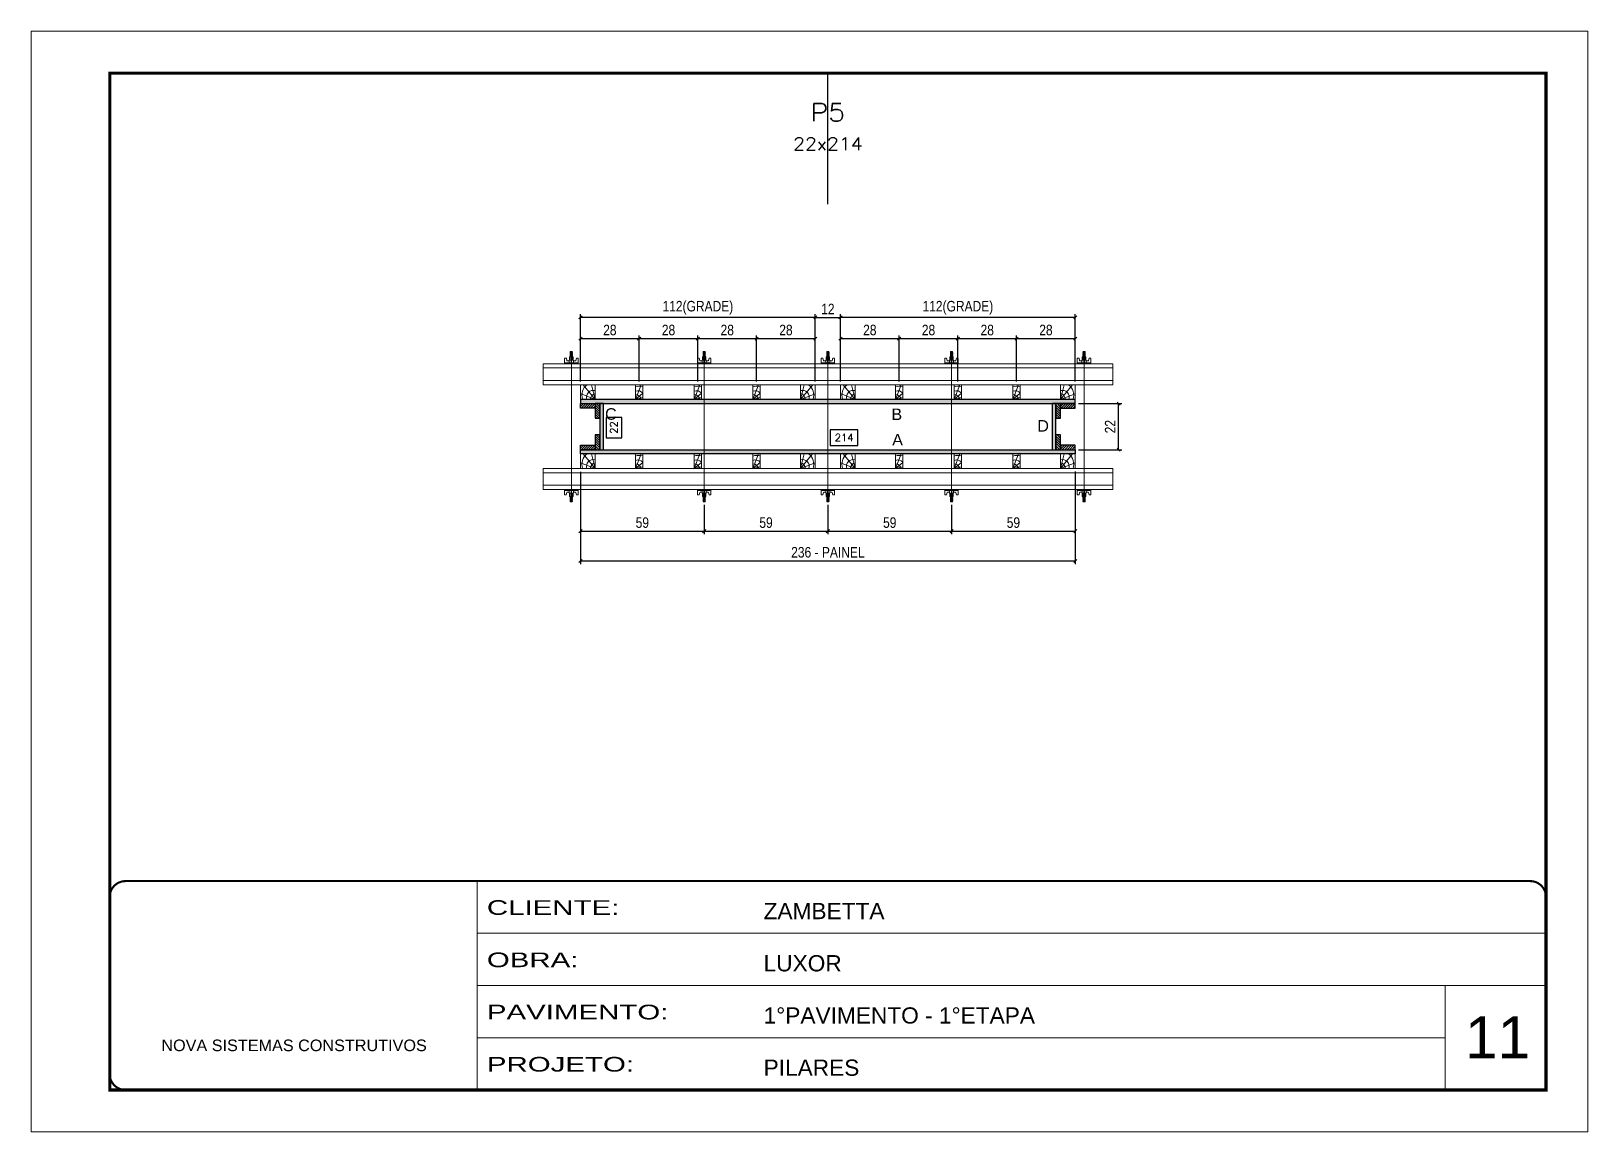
# Model space of a CAD drawing. Extents: x 14400 to 24104, y -21631 to 6985.
# Drawn here: x 17597 to 19082, y 3638 to 4688 of the extents above; entities that cross this region are included whole.
import ezdxf
from ezdxf.enums import TextEntityAlignment as Align

# ---------------------------------------------------------------- set-up
doc = ezdxf.new("R2010")
doc.units = 0
for name, pattern in [('CONTINUO', [0]), ('DASHED', [0.75, 0.5, -0.25]), ('HIDDEN', [0.375, 0.25, -0.125])]:
    doc.linetypes.add(name, pattern=pattern)
for name, color, linetype, lineweight in [('CARIMBO', 255, 'Continuous', 9), ('Folhas', 255, 'Continuous', 9), ('Hachura', 251, 'Continuous', 9), ('Madeira', 126, 'Continuous', 18), ('Perfil Metálico', 224, 'Continuous', 18), ('SARRAFO DE PRESSAO', 251, 'DASHED', 9), ('Texto Seção', 7, 'Continuous', 15)]:
    doc.layers.add(name, color=color, linetype=linetype, lineweight=lineweight)
for name, color, linetype in [('CHAPA', 1, 'Continuous'), ('COTA', 241, 'Continuous'), ('SARRAFO', 251, 'Continuous'), ('Texto de Titulo', 7, 'Continuous'), ('Texto Qtd Sarr', 242, 'Continuous'), ('TEXTO_GERAL', 7, 'Continuous')]:
    doc.layers.add(name, color=color, linetype=linetype)
doc.styles.add('ARIAL', font='arial.ttf')
doc.styles.add('COTA TECNICA 2X', font='techl___.ttf', dxfattribs={"height": 10})
doc.styles.add('ROMANS', font='romans.shx')
doc.styles.add('Tecnologia', font='')
doc.styles.get('Tecnologia').set_extended_font_data('Forgotten Futurist')
doc.dimstyles.new('SECAO PILAR', dxfattribs={"dimtxt": 10, "dimasz": 3, "dimexe": 3, "dimexo": 3, "dimgap": 3, "dimtad": 1, "dimdec": 1, "dimlfac": 0.5, "dimzin": 12, "dimdsep": 46, "dimtxsty": 'COTA TECNICA 2X', "dimblk1": 'OBLIQUE', "dimblk2": 'OBLIQUE', "dimsah": 1, "dimcen": 0.9, "dimclrd": 256, "dimclre": 256, "dimclrt": 256, "dimadec": 1, "dimazin": 3, "dimtfac": 1, "dimtdec": 1, "dimtmove": 0, "dimatfit": 3, "dimfxl": 1, "dimtolj": 1, "dimtzin": 12, "dimarcsym": 0})
doc.dimstyles.new('SECÇÃO 2', dxfattribs={"dimtxt": 7, "dimasz": 6, "dimexe": 0.18, "dimexo": 2, "dimgap": -4, "dimtad": 3, "dimdec": 1, "dimlfac": 0.5, "dimzin": 12, "dimdsep": 46, "dimtxsty": 'ROMANS', "dimblk": 'ARCHTICK', "dimcen": 0.09, "dimse1": 1, "dimse2": 1, "dimsd1": 1, "dimsd2": 1, "dimclrd": 180, "dimclre": 5, "dimclrt": 1, "dimadec": 0, "dimazin": 3, "dimtfac": 1, "dimtdec": 1, "dimtofl": 0, "dimtmove": 0, "dimatfit": 3, "dimldrblk": 'ARCHTICK', "dimfxl": 1, "dimtolj": 1, "dimtzin": 0, "dimarcsym": 0})

msp = doc.modelspace()

# ---------------------------------------------------------------- texts
at = {"layer": 'CARIMBO', "style": 'ARIAL'}
msp.add_text('11', height=40, dxfattribs=at).set_placement((18964.83, 3707.72))
at = {"layer": 'TEXTO_GERAL', "style": 'ARIAL'}
for s, p in [('C', (18149.98, 4322.38)), ('B', (18422.73, 4322.07)), ('D', (18562.33, 4311.05)), ('A', (18423.48, 4297.84))]:
    msp.add_text(s, height=11, dxfattribs=at).set_placement(p, align=Align.MIDDLE_CENTER)

# ---------------------------------------------------------------- blocks, each defined once
blk = doc.blocks.new('9999999999')
at = {"color": 30, "linetype": 'CONTINUO'}
for p, q in [((98564.6, 34230.2), (98564.6, 34429.4)), ((98564.6, 34379.6), (99584, 34379.6)), ((98564.6, 34329.8), (99488, 34329.8)), ((99584, 34329.8), (99488, 34329.8)), ((99488, 34329.8), (99488, 34230.2)), ((98564.6, 34280), (99488, 34280))]:
    blk.add_line(p, q, dxfattribs=at)
at = {"color": 30, "linetype": 'CONTINUO', "const_width": 2}
blk.add_lwpolyline([(99584, 34230.2), (99584, 34414.4, 0.414214), (99569, 34429.4), (98229, 34429.4, 0.414214), (98214, 34414.4), (98214, 34245.2, 0.414214), (98229, 34230.2), (99584, 34230.2)], format="xyb", dxfattribs=at)
at = {"layer": 'Folhas'}
blk.add_lwpolyline([(98139, 34190.2), (99624, 34190.2), (99624, 35240.2), (98139, 35240.2)], close=True, dxfattribs=at)
at = {"layer": 'Folhas', "color": 30, "const_width": 3}
blk.add_lwpolyline([(98214, 34230.2), (99584, 34230.2), (99584, 35200.2), (98214, 35200.2)], close=True, dxfattribs=at)
at = {"color": 7, "linetype": 'Continuous', "ltscale": 5, "style": 'ARIAL'}
for s, height, p in [('ZAMBETTA', 15.48, (98837.7, 34393.1)), ('LUXOR', 15.48, (98837.7, 34343.3)), ('1°PAVIMENTO - 1°ETAPA', 15.483, (98837.7, 34293.5)), ('NOVA SISTEMAS CONSTRUTIVOS', 11.059, (98263.2, 34267.2)), ('PILARES', 15.48, (98837.7, 34243.7))]:
    blk.add_text(s, height=height, dxfattribs=at).set_placement(p)
at = {"layer": 'Folhas', "color": 7, "style": 'Tecnologia', "width": 1.5}
for s, p in [('CLIENTE:', (98573.7, 34397.2)), ('OBRA:', (98573.7, 34347.3)), ('PAVIMENTO:', (98573.7, 34297.5)), ('PROJETO:', (98573.7, 34247.7))]:
    blk.add_text(s, height=14, dxfattribs=at).set_placement(p)
blk = doc.blocks.new('*D812')
at = {"layer": 'COTA', "color": 180, "lineweight": -2, "transparency": 16777216}
for p, q in [((18160.4, 4319.1), (18145.4, 4319.1)), ((18145.4, 4319.1), (18145.4, 4299.7)), ((18160.4, 4299.7), (18160.4, 4319.1)), ((18145.4, 4299.7), (18160.4, 4299.7))]:
    blk.add_line(p, q, dxfattribs=at)
at = {"layer": 'Defpoints', "color": 0, "transparency": 16777216}
for p in [(18160.3, 4332.3), (18160.3, 4288.3), (18164.4, 4288.3)]:
    blk.add_point(p, dxfattribs=at)
at = {"layer": 'COTA', "color": 1, "transparency": 16777216, "insert": (18152.9, 4309.4), "char_height": 7, "attachment_point": 5, "rotation": 90, "style": 'ROMANS'}
blk.add_mtext('\\A1;22', dxfattribs=at)
blk = doc.blocks.new('_ArchTick')
at = {"color": 0, "linetype": 'ByBlock', "const_width": 0.15}
blk.add_lwpolyline([(-0.5, -0.5), (0.5, 0.5)], dxfattribs=at)
blk = doc.blocks.new('*D813')
at = {"layer": 'COTA', "color": 180, "lineweight": -2, "transparency": 16777216}
for p, q in [((18385.6, 4307.3), (18359.3, 4307.3)), ((18359.3, 4307.3), (18359.3, 4292.3)), ((18385.6, 4292.3), (18385.6, 4307.3)), ((18359.3, 4292.3), (18385.6, 4292.3))]:
    blk.add_line(p, q, dxfattribs=at)
at = {"layer": 'Defpoints', "color": 0, "transparency": 16777216}
for p in [(18143, 4288.3), (18571, 4288.3), (18571, 4288.3)]:
    blk.add_point(p, dxfattribs=at)
at = {"layer": 'COTA', "color": 1, "transparency": 16777216, "insert": (18372.5, 4299.8), "char_height": 7, "attachment_point": 5, "style": 'ROMANS'}
blk.add_mtext('\\A1;214', dxfattribs=at)
blk = doc.blocks.new('_Oblique')
at = {"color": 0, "linetype": 'ByBlock', "lineweight": -2}
blk.add_line((-0.5, -0.5), (0.5, 0.5), dxfattribs=at)
blk = doc.blocks.new('*D814')
at = {"layer": 'COTA', "lineweight": -2, "transparency": 16777216}
for p, q in [((18121, 4267.3), (18121, 4179.2)), ((18593, 4267.4), (18593, 4179.2)), ((18121, 4182.2), (18593, 4182.2))]:
    blk.add_line(p, q, dxfattribs=at)
at = {"layer": 'Defpoints', "color": 0, "transparency": 16777216}
for p in [(18121, 4270.3), (18593, 4270.4), (18593, 4182.2)]:
    blk.add_point(p, dxfattribs=at)
at = {"layer": 'COTA', "lineweight": -2, "transparency": 16777216, "xscale": 3, "yscale": 3, "zscale": 3, "rotation": 180}
blk.add_blockref('_Oblique', (18121, 4182.2), dxfattribs=at)
at = {"layer": 'COTA', "lineweight": -2, "transparency": 16777216, "xscale": 3, "yscale": 3, "zscale": 3}
blk.add_blockref('_Oblique', (18593, 4182.2), dxfattribs=at)
at = {"layer": 'COTA', "transparency": 16777216, "insert": (18357, 4190.4), "char_height": 10, "attachment_point": 5, "style": 'COTA TECNICA 2X'}
blk.add_mtext('\\A1;236 - PAINEL', dxfattribs=at)
blk = doc.blocks.new('*D815')
at = {"layer": 'COTA', "lineweight": -2, "transparency": 16777216}
for p, q in [((18121, 4267.3), (18121, 4207.6)), ((18239, 4235.6), (18239, 4207.6)), ((18121, 4210.6), (18239, 4210.6))]:
    blk.add_line(p, q, dxfattribs=at)
at = {"layer": 'Defpoints', "color": 0, "transparency": 16777216}
for p in [(18121, 4270.3), (18239, 4238.6), (18239, 4210.6)]:
    blk.add_point(p, dxfattribs=at)
at = {"layer": 'COTA', "lineweight": -2, "transparency": 16777216, "xscale": 3, "yscale": 3, "zscale": 3, "rotation": 180}
blk.add_blockref('_Oblique', (18121, 4210.6), dxfattribs=at)
at = {"layer": 'COTA', "lineweight": -2, "transparency": 16777216, "xscale": 3, "yscale": 3, "zscale": 3}
blk.add_blockref('_Oblique', (18239, 4210.6), dxfattribs=at)
at = {"layer": 'COTA', "transparency": 16777216, "insert": (18180, 4218.7), "char_height": 10, "attachment_point": 5, "style": 'COTA TECNICA 2X'}
blk.add_mtext('\\A1;59', dxfattribs=at)
blk = doc.blocks.new('*D816')
at = {"layer": 'COTA', "lineweight": -2, "transparency": 16777216}
for p, q in [((18593, 4267.3), (18593, 4207.6)), ((18475, 4235.6), (18475, 4207.6)), ((18475, 4210.6), (18593, 4210.6))]:
    blk.add_line(p, q, dxfattribs=at)
at = {"layer": 'Defpoints', "color": 0, "transparency": 16777216}
for p in [(18593, 4270.3), (18475, 4238.6), (18593, 4210.6)]:
    blk.add_point(p, dxfattribs=at)
at = {"layer": 'COTA', "lineweight": -2, "transparency": 16777216, "xscale": 3, "yscale": 3, "zscale": 3, "rotation": 180}
blk.add_blockref('_Oblique', (18475, 4210.6), dxfattribs=at)
at = {"layer": 'COTA', "lineweight": -2, "transparency": 16777216, "xscale": 3, "yscale": 3, "zscale": 3}
blk.add_blockref('_Oblique', (18593, 4210.6), dxfattribs=at)
at = {"layer": 'COTA', "transparency": 16777216, "insert": (18534, 4218.7), "char_height": 10, "attachment_point": 5, "style": 'COTA TECNICA 2X'}
blk.add_mtext('\\A1;59', dxfattribs=at)
blk = doc.blocks.new('C')
at = {"layer": 'Hachura', "color": 0}
for p, q in [((0, 3.22), (0, -3.22)), ((0.45, 3.22), (0, 3.22)), ((0.46, 3.16), (0, 3.16)), ((0.46, 3.05), (0, 3.05)), ((0.46, 2.88), (0, 2.88)), ((0, 2.75), (0, -1.16)), ((0.46, 2.65), (0, 2.65)), ((0.46, 2.23), (0, 2.23)), ((0.46, 1.51), (0, 1.51)), ((0.39, 0.49), (0.17, 0.49)), ((0.45, -3.23), (0.45, 3.22)), ((0.45, 3.22), (2.58, 3.22)), ((1.74, 0.97), (0.45, 0.97)), ((1.45, 0.1), (0.45, 0.1)), ((1.35, 1.94), (1.35, 0.96)), ((2.58, 2.39), (1.47, 2.09)), ((1.74, -0.97), (1.74, 0.97)), ((1.74, 0.97), (1.74, 0.84)), ((1.74, 0.97), (1.74, 0.84)), ((1.74, 0.84), (3.35, 0.84)), ((3.35, 0.45), (1.74, 0.45)), ((2.58, 3.22), (2.58, 2.39)), ((3.32, 0.84), (3.32, -0.84)), ((3.35, 0.84), (3.35, -0.84)), ((3.68, 0.45), (3.35, 0.45)), ((3.84, -0.52), (3.35, 0.45)), ((3.35, 0.06), (3.67, -0.57)), ((3.68, 0.45), (4.16, -0.52)), ((3.72, 0.5), (4.25, -0.57)), ((4.37, -0.55), (3.83, 0.53)), ((4.15, 0.45), (3.93, 0.45)), ((4.42, -0.52), (3.93, 0.45)), ((4.15, 0.45), (4.26, 0.45)), ((4.26, 0.45), (4.74, -0.52)), ((4.3, 0.5), (4.83, -0.57)), ((4.95, -0.55), (4.41, 0.53)), ((4.51, 0.45), (4.84, 0.45)), ((5, -0.52), (4.51, 0.45)), ((4.84, 0.45), (5.32, -0.52)), ((4.88, 0.5), (5.41, -0.57)), ((5.53, -0.55), (4.99, 0.53)), ((5.58, -0.52), (5.09, 0.45)), ((5.42, 0.45), (5.09, 0.45)), ((5.58, -0.52), (5.09, 0.45)), ((5.42, 0.45), (5.74, -0.19)), ((5.46, 0.5), (5.74, -0.07)), ((5.74, 0.19), (5.57, 0.53)), ((5.74, 0.32), (5.68, 0.45)), ((5.68, 0.45), (5.74, 0.45)), ((5.74, 0.45), (5.9, 0.29)), ((5.74, 0.45), (5.74, -0.52)), ((5.9, -0.36), (5.9, 0.29)), ((0.45, 0), (0, 0)), ((0.46, -1.52), (0, -1.52)), ((0.46, -2.23), (0, -2.23)), ((0.46, -2.65), (0, -2.65)), ((0.46, -2.88), (0, -2.88)), ((0.46, -3.05), (0, -3.05)), ((0.46, -3.16), (0, -3.16)), ((0, -3.22), (2.57, -3.22)), ((0.08, -0.48), (0.29, -0.48)), ((0.29, -0.48), (0.4, -0.48)), ((0.45, 0), (0.45, -0.97)), ((0.45, -0.16), (1.45, -0.16)), ((0.45, -0.65), (0.45, -0.32)), ((0.45, -3.23), (0.45, -0.65)), ((0.45, -0.97), (1.74, -0.97)), ((1.35, -1.94), (1.35, -0.97)), ((2.58, -2.39), (1.47, -2.1)), ((3.35, -0.32), (1.74, -0.32)), ((3.35, -0.84), (1.74, -0.84)), ((2.58, -3.23), (2.58, -2.39)), ((3.35, -0.07), (3.58, -0.52)), ((3.35, -0.52), (3.58, -0.52)), ((3.84, -0.52), (4.16, -0.52)), ((4.42, -0.52), (4.74, -0.52)), ((4.63, -0.52), (4.74, -0.52)), ((5, -0.52), (5.32, -0.52)), ((5.58, -0.52), (5.74, -0.52)), ((5.74, -0.52), (5.9, -0.36)), ((5.74, -0.52), (5.74, -0.52))]:
    blk.add_line(p, q, dxfattribs=at)
for centre, radius, start, end in [((1.52, 1.94), 0.161, 104.74356, 180), ((1.44, -0.03), 0.129, 272.69497, 87.30503), ((3.81, 0.39), 0.143, 25.56881, 154.43119), ((4.39, 0.39), 0.143, 25.56881, 154.43119), ((4.97, 0.39), 0.143, 25.56881, 154.43119), ((5.55, 0.39), 0.143, 25.56881, 154.43119), ((0.17, -0.37), 0.174, 221.74404, 317.85924), ((1.52, -1.94), 0.161, 180, 255.25644), ((3.71, -0.4), 0.174, 222.14076, 318.25596), ((4.29, -0.4), 0.174, 222.14076, 318.25596), ((4.87, -0.4), 0.174, 222.14076, 318.25596), ((5.45, -0.4), 0.174, 222.14076, 318.25596), ((5.61, -0.4), 0.174, 317.85924, 318.25596)]:
    blk.add_arc(centre, radius, start, end, dxfattribs=at)
blk = doc.blocks.new('*D821')
at = {"layer": 'COTA', "lineweight": -2, "transparency": 16777216}
for p, q in [((18357, 4235.6), (18357, 4207.6)), ((18475, 4235.6), (18475, 4207.6)), ((18357, 4210.6), (18475, 4210.6))]:
    blk.add_line(p, q, dxfattribs=at)
at = {"layer": 'Defpoints', "color": 0, "transparency": 16777216}
for p in [(18357, 4238.6), (18475, 4238.6), (18475, 4210.6)]:
    blk.add_point(p, dxfattribs=at)
at = {"layer": 'COTA', "lineweight": -2, "transparency": 16777216, "xscale": 3, "yscale": 3, "zscale": 3, "rotation": 180}
blk.add_blockref('_Oblique', (18357, 4210.6), dxfattribs=at)
at = {"layer": 'COTA', "lineweight": -2, "transparency": 16777216, "xscale": 3, "yscale": 3, "zscale": 3}
blk.add_blockref('_Oblique', (18475, 4210.6), dxfattribs=at)
at = {"layer": 'COTA', "transparency": 16777216, "insert": (18416, 4218.7), "char_height": 10, "attachment_point": 5, "style": 'COTA TECNICA 2X'}
blk.add_mtext('\\A1;59', dxfattribs=at)
blk = doc.blocks.new('*D822')
at = {"layer": 'COTA', "lineweight": -2, "transparency": 16777216}
for p, q in [((18596, 4332.3), (18637.3, 4332.3)), ((18634.3, 4288.3), (18634.3, 4332.3)), ((18596, 4288.3), (18637.3, 4288.3))]:
    blk.add_line(p, q, dxfattribs=at)
at = {"layer": 'Defpoints', "color": 0, "transparency": 16777216}
for p in [(18593, 4332.3), (18634.3, 4332.3), (18593, 4288.3)]:
    blk.add_point(p, dxfattribs=at)
at = {"layer": 'COTA', "lineweight": -2, "transparency": 16777216, "xscale": 3, "yscale": 3, "zscale": 3}
for p, rotation in [((18634.3, 4332.3), 90), ((18634.3, 4288.3), 270)]:
    blk.add_blockref('_Oblique', p, dxfattribs=dict(at, rotation=rotation))
at = {"layer": 'COTA', "transparency": 16777216, "insert": (18626.3, 4310.3), "char_height": 10, "attachment_point": 5, "rotation": 90, "style": 'COTA TECNICA 2X'}
blk.add_mtext('\\A1;22', dxfattribs=at)
blk = doc.blocks.new('*D823')
at = {"layer": 'COTA', "lineweight": -2, "transparency": 16777216}
for p, q in [((18239, 4235.6), (18239, 4207.6)), ((18357, 4235.6), (18357, 4207.6)), ((18239, 4210.6), (18357, 4210.6))]:
    blk.add_line(p, q, dxfattribs=at)
at = {"layer": 'Defpoints', "color": 0, "transparency": 16777216}
for p in [(18239, 4238.6), (18357, 4238.6), (18357, 4210.6)]:
    blk.add_point(p, dxfattribs=at)
at = {"layer": 'COTA', "lineweight": -2, "transparency": 16777216, "xscale": 3, "yscale": 3, "zscale": 3, "rotation": 180}
blk.add_blockref('_Oblique', (18239, 4210.6), dxfattribs=at)
at = {"layer": 'COTA', "lineweight": -2, "transparency": 16777216, "xscale": 3, "yscale": 3, "zscale": 3}
blk.add_blockref('_Oblique', (18357, 4210.6), dxfattribs=at)
at = {"layer": 'COTA', "transparency": 16777216, "insert": (18298, 4218.7), "char_height": 10, "attachment_point": 5, "style": 'COTA TECNICA 2X'}
blk.add_mtext('\\A1;59', dxfattribs=at)
blk = doc.blocks.new('PONTALETE')
at = {"layer": 'Madeira'}
for q in [(2.71, 7), (7, 5.76), (7, 1.74)]:
    blk.add_line((0, 0), q, dxfattribs=at)
blk.add_lwpolyline([(0, 0), (7, 0), (7, 7), (0, 7)], close=True, dxfattribs=at)
for centre, radius, start, end in [((2.04, 0.06), 6.23, 37.28179, 109.09128), ((1.09, 0.9), 3.19, 343.60304, 109.98471), ((-0.21, -0.78), 3.09, 14.63219, 86.0383)]:
    blk.add_arc(centre, radius, start, end, dxfattribs=at)
blk = doc.blocks.new('MEIO PONTALETE')
at = {"layer": 'Madeira'}
for q in [(2.71, 7), (3.5, 2.88), (3.5, 0.87)]:
    blk.add_line((0, 0), q, dxfattribs=at)
blk.add_lwpolyline([(0, 0), (3.5, 0), (3.5, 7), (0, 7)], close=True, dxfattribs=at)
for centre, radius, start, end in [((2.04, 0.06), 6.23, 76.44987, 109.09128), ((1.09, 0.9), 3.19, 40.90626, 109.98471), ((-0.21, -0.78), 3.09, 14.63219, 86.0383)]:
    blk.add_arc(centre, radius, start, end, dxfattribs=at)
blk = doc.blocks.new('*D817')
at = {"layer": 'COTA', "lineweight": -2, "transparency": 16777216}
for p, q in [((18369, 4353.3), (18369, 4397.3)), ((18425, 4353.3), (18425, 4397.3)), ((18369, 4394.3), (18425, 4394.3))]:
    blk.add_line(p, q, dxfattribs=at)
at = {"layer": 'Defpoints', "color": 0, "transparency": 16777216}
for p in [(18425, 4394.3), (18369, 4350.3), (18425, 4350.3)]:
    blk.add_point(p, dxfattribs=at)
at = {"layer": 'COTA', "lineweight": -2, "transparency": 16777216, "xscale": 3, "yscale": 3, "zscale": 3, "rotation": 180}
blk.add_blockref('_Oblique', (18369, 4394.3), dxfattribs=at)
at = {"layer": 'COTA', "lineweight": -2, "transparency": 16777216, "xscale": 3, "yscale": 3, "zscale": 3}
blk.add_blockref('_Oblique', (18425, 4394.3), dxfattribs=at)
at = {"layer": 'COTA', "transparency": 16777216, "insert": (18397, 4402.4), "char_height": 10, "attachment_point": 5, "style": 'COTA TECNICA 2X'}
blk.add_mtext('\\A1;28', dxfattribs=at)
blk = doc.blocks.new('*D818')
at = {"layer": 'COTA', "lineweight": -2, "transparency": 16777216}
for p, q in [((18369, 4353.3), (18369, 4417.5)), ((18593, 4414.5), (18369, 4414.5)), ((18593, 4353.3), (18593, 4417.5))]:
    blk.add_line(p, q, dxfattribs=at)
at = {"layer": 'Defpoints', "color": 0, "transparency": 16777216}
for p in [(18369, 4414.5), (18369, 4350.3), (18593, 4350.3)]:
    blk.add_point(p, dxfattribs=at)
at = {"layer": 'COTA', "lineweight": -2, "transparency": 16777216, "xscale": 3, "yscale": 3, "zscale": 3, "rotation": 180}
blk.add_blockref('_Oblique', (18369, 4414.5), dxfattribs=at)
at = {"layer": 'COTA', "lineweight": -2, "transparency": 16777216, "xscale": 3, "yscale": 3, "zscale": 3}
blk.add_blockref('_Oblique', (18593, 4414.5), dxfattribs=at)
at = {"layer": 'COTA', "transparency": 16777216, "insert": (18481, 4423.7), "char_height": 10, "attachment_point": 5, "style": 'COTA TECNICA 2X'}
blk.add_mtext('\\A1;112(GRADE)', dxfattribs=at)
blk = doc.blocks.new('*D824')
at = {"layer": 'COTA', "lineweight": -2, "transparency": 16777216}
for p, q in [((18425, 4353.3), (18425, 4397.3)), ((18481, 4353.3), (18481, 4397.3)), ((18425, 4394.3), (18481, 4394.3))]:
    blk.add_line(p, q, dxfattribs=at)
at = {"layer": 'Defpoints', "color": 0, "transparency": 16777216}
for p in [(18481, 4394.3), (18425, 4350.3), (18481, 4350.3)]:
    blk.add_point(p, dxfattribs=at)
at = {"layer": 'COTA', "lineweight": -2, "transparency": 16777216, "xscale": 3, "yscale": 3, "zscale": 3, "rotation": 180}
blk.add_blockref('_Oblique', (18425, 4394.3), dxfattribs=at)
at = {"layer": 'COTA', "lineweight": -2, "transparency": 16777216, "xscale": 3, "yscale": 3, "zscale": 3}
blk.add_blockref('_Oblique', (18481, 4394.3), dxfattribs=at)
at = {"layer": 'COTA', "transparency": 16777216, "insert": (18453, 4402.4), "char_height": 10, "attachment_point": 5, "style": 'COTA TECNICA 2X'}
blk.add_mtext('\\A1;28', dxfattribs=at)
blk = doc.blocks.new('*D825')
at = {"layer": 'COTA', "lineweight": -2, "transparency": 16777216}
for p, q in [((18481, 4353.3), (18481, 4397.3)), ((18537, 4353.3), (18537, 4397.3)), ((18481, 4394.3), (18537, 4394.3))]:
    blk.add_line(p, q, dxfattribs=at)
at = {"layer": 'Defpoints', "color": 0, "transparency": 16777216}
for p in [(18537, 4394.3), (18481, 4350.3), (18537, 4350.3)]:
    blk.add_point(p, dxfattribs=at)
at = {"layer": 'COTA', "lineweight": -2, "transparency": 16777216, "xscale": 3, "yscale": 3, "zscale": 3, "rotation": 180}
blk.add_blockref('_Oblique', (18481, 4394.3), dxfattribs=at)
at = {"layer": 'COTA', "lineweight": -2, "transparency": 16777216, "xscale": 3, "yscale": 3, "zscale": 3}
blk.add_blockref('_Oblique', (18537, 4394.3), dxfattribs=at)
at = {"layer": 'COTA', "transparency": 16777216, "insert": (18509, 4402.4), "char_height": 10, "attachment_point": 5, "style": 'COTA TECNICA 2X'}
blk.add_mtext('\\A1;28', dxfattribs=at)
blk = doc.blocks.new('*D826')
at = {"layer": 'COTA', "lineweight": -2, "transparency": 16777216}
for p, q in [((18537, 4353.3), (18537, 4397.3)), ((18593, 4353.3), (18593, 4397.3)), ((18537, 4394.3), (18593, 4394.3))]:
    blk.add_line(p, q, dxfattribs=at)
at = {"layer": 'Defpoints', "color": 0, "transparency": 16777216}
for p in [(18593, 4394.3), (18537, 4350.3), (18593, 4350.3)]:
    blk.add_point(p, dxfattribs=at)
at = {"layer": 'COTA', "lineweight": -2, "transparency": 16777216, "xscale": 3, "yscale": 3, "zscale": 3, "rotation": 180}
blk.add_blockref('_Oblique', (18537, 4394.3), dxfattribs=at)
at = {"layer": 'COTA', "lineweight": -2, "transparency": 16777216, "xscale": 3, "yscale": 3, "zscale": 3}
blk.add_blockref('_Oblique', (18593, 4394.3), dxfattribs=at)
at = {"layer": 'COTA', "transparency": 16777216, "insert": (18565, 4402.4), "char_height": 10, "attachment_point": 5, "style": 'COTA TECNICA 2X'}
blk.add_mtext('\\A1;28', dxfattribs=at)
blk = doc.blocks.new('*D819')
at = {"layer": 'COTA', "lineweight": -2, "transparency": 16777216}
for p, q in [((18121, 4353.3), (18121, 4397.3)), ((18177, 4353.3), (18177, 4397.3)), ((18121, 4394.3), (18177, 4394.3))]:
    blk.add_line(p, q, dxfattribs=at)
at = {"layer": 'Defpoints', "color": 0, "transparency": 16777216}
for p in [(18177, 4394.3), (18121, 4350.3), (18177, 4350.3)]:
    blk.add_point(p, dxfattribs=at)
at = {"layer": 'COTA', "lineweight": -2, "transparency": 16777216, "xscale": 3, "yscale": 3, "zscale": 3, "rotation": 180}
blk.add_blockref('_Oblique', (18121, 4394.3), dxfattribs=at)
at = {"layer": 'COTA', "lineweight": -2, "transparency": 16777216, "xscale": 3, "yscale": 3, "zscale": 3}
blk.add_blockref('_Oblique', (18177, 4394.3), dxfattribs=at)
at = {"layer": 'COTA', "transparency": 16777216, "insert": (18149, 4402.4), "char_height": 10, "attachment_point": 5, "style": 'COTA TECNICA 2X'}
blk.add_mtext('\\A1;28', dxfattribs=at)
blk = doc.blocks.new('*D820')
at = {"layer": 'COTA', "lineweight": -2, "transparency": 16777216}
for p, q in [((18121, 4353.3), (18121, 4417.5)), ((18345, 4414.5), (18121, 4414.5)), ((18345, 4353.3), (18345, 4417.5))]:
    blk.add_line(p, q, dxfattribs=at)
at = {"layer": 'Defpoints', "color": 0, "transparency": 16777216}
for p in [(18121, 4414.5), (18121, 4350.3), (18345, 4350.3)]:
    blk.add_point(p, dxfattribs=at)
at = {"layer": 'COTA', "lineweight": -2, "transparency": 16777216, "xscale": 3, "yscale": 3, "zscale": 3, "rotation": 180}
blk.add_blockref('_Oblique', (18121, 4414.5), dxfattribs=at)
at = {"layer": 'COTA', "lineweight": -2, "transparency": 16777216, "xscale": 3, "yscale": 3, "zscale": 3}
blk.add_blockref('_Oblique', (18345, 4414.5), dxfattribs=at)
at = {"layer": 'COTA', "transparency": 16777216, "insert": (18233, 4423.7), "char_height": 10, "attachment_point": 5, "style": 'COTA TECNICA 2X'}
blk.add_mtext('\\A1;112(GRADE)', dxfattribs=at)
blk = doc.blocks.new('*D827')
at = {"layer": 'COTA', "lineweight": -2, "transparency": 16777216}
for p, q in [((18177, 4353.3), (18177, 4397.3)), ((18233, 4353.3), (18233, 4397.3)), ((18177, 4394.3), (18233, 4394.3))]:
    blk.add_line(p, q, dxfattribs=at)
at = {"layer": 'Defpoints', "color": 0, "transparency": 16777216}
for p in [(18233, 4394.3), (18177, 4350.3), (18233, 4350.3)]:
    blk.add_point(p, dxfattribs=at)
at = {"layer": 'COTA', "lineweight": -2, "transparency": 16777216, "xscale": 3, "yscale": 3, "zscale": 3, "rotation": 180}
blk.add_blockref('_Oblique', (18177, 4394.3), dxfattribs=at)
at = {"layer": 'COTA', "lineweight": -2, "transparency": 16777216, "xscale": 3, "yscale": 3, "zscale": 3}
blk.add_blockref('_Oblique', (18233, 4394.3), dxfattribs=at)
at = {"layer": 'COTA', "transparency": 16777216, "insert": (18205, 4402.4), "char_height": 10, "attachment_point": 5, "style": 'COTA TECNICA 2X'}
blk.add_mtext('\\A1;28', dxfattribs=at)
blk = doc.blocks.new('*D828')
at = {"layer": 'COTA', "lineweight": -2, "transparency": 16777216}
for p, q in [((18233, 4353.3), (18233, 4397.3)), ((18289, 4353.3), (18289, 4397.3)), ((18233, 4394.3), (18289, 4394.3))]:
    blk.add_line(p, q, dxfattribs=at)
at = {"layer": 'Defpoints', "color": 0, "transparency": 16777216}
for p in [(18289, 4394.3), (18233, 4350.3), (18289, 4350.3)]:
    blk.add_point(p, dxfattribs=at)
at = {"layer": 'COTA', "lineweight": -2, "transparency": 16777216, "xscale": 3, "yscale": 3, "zscale": 3, "rotation": 180}
blk.add_blockref('_Oblique', (18233, 4394.3), dxfattribs=at)
at = {"layer": 'COTA', "lineweight": -2, "transparency": 16777216, "xscale": 3, "yscale": 3, "zscale": 3}
blk.add_blockref('_Oblique', (18289, 4394.3), dxfattribs=at)
at = {"layer": 'COTA', "transparency": 16777216, "insert": (18261, 4402.4), "char_height": 10, "attachment_point": 5, "style": 'COTA TECNICA 2X'}
blk.add_mtext('\\A1;28', dxfattribs=at)
blk = doc.blocks.new('*D829')
at = {"layer": 'COTA', "lineweight": -2, "transparency": 16777216}
for p, q in [((18289, 4353.3), (18289, 4397.3)), ((18345, 4353.3), (18345, 4397.3)), ((18289, 4394.3), (18345, 4394.3))]:
    blk.add_line(p, q, dxfattribs=at)
at = {"layer": 'Defpoints', "color": 0, "transparency": 16777216}
for p in [(18345, 4394.3), (18289, 4350.3), (18345, 4350.3)]:
    blk.add_point(p, dxfattribs=at)
at = {"layer": 'COTA', "lineweight": -2, "transparency": 16777216, "xscale": 3, "yscale": 3, "zscale": 3, "rotation": 180}
blk.add_blockref('_Oblique', (18289, 4394.3), dxfattribs=at)
at = {"layer": 'COTA', "lineweight": -2, "transparency": 16777216, "xscale": 3, "yscale": 3, "zscale": 3}
blk.add_blockref('_Oblique', (18345, 4394.3), dxfattribs=at)
at = {"layer": 'COTA', "transparency": 16777216, "insert": (18317, 4402.4), "char_height": 10, "attachment_point": 5, "style": 'COTA TECNICA 2X'}
blk.add_mtext('\\A1;28', dxfattribs=at)
blk = doc.blocks.new('*D830')
at = {"layer": 'COTA', "lineweight": -2, "transparency": 16777216}
for p, q in [((18345, 4353.3), (18345, 4417.5)), ((18345, 4414.5), (18369, 4414.5)), ((18369, 4353.3), (18369, 4417.5))]:
    blk.add_line(p, q, dxfattribs=at)
at = {"layer": 'Defpoints', "color": 0, "transparency": 16777216}
for p in [(18369, 4414.5), (18345, 4350.3), (18369, 4350.3)]:
    blk.add_point(p, dxfattribs=at)
at = {"layer": 'COTA', "lineweight": -2, "transparency": 16777216, "xscale": 3, "yscale": 3, "zscale": 3, "rotation": 180}
blk.add_blockref('_Oblique', (18345, 4414.5), dxfattribs=at)
at = {"layer": 'COTA', "lineweight": -2, "transparency": 16777216, "xscale": 3, "yscale": 3, "zscale": 3}
blk.add_blockref('_Oblique', (18369, 4414.5), dxfattribs=at)
at = {"layer": 'COTA', "transparency": 16777216, "insert": (18357, 4422.5), "char_height": 10, "attachment_point": 5, "style": 'COTA TECNICA 2X'}
blk.add_mtext('\\A1;12', dxfattribs=at)
blk = doc.blocks.new('titulo1')
at = {"layer": 'Defpoints', "color": 252, "linetype": 'HIDDEN', "ltscale": 2}
blk.add_line((0, 0), (0, 125), dxfattribs=at)
at = {"layer": 'Defpoints', "style": 'ROMANS', "oblique": 15}
blk.add_attdef('FOLHA', text='', height=10, dxfattribs=at).set_placement((0, 15.6), align=Align.MIDDLE_CENTER)
at = {"layer": 'Texto Qtd Sarr', "color": 3, "style": 'ROMANS', "oblique": 15}
for tag, height, p in [('TITULO', 17, (0, 71.4)), ('SEÇÃO', 12, (0, 41.5))]:
    blk.add_attdef(tag, text='', height=height, dxfattribs=at).set_placement(p, align=Align.MIDDLE_CENTER)

# ---------------------------------------------------------------- dimensions: what is measured, and where the dimension line sits
at = {"layer": 'COTA'}
for base, p1, p2, text, picture, middle in [((18120.98, 4414.46), (18344.98, 4350.31), (18120.98, 4350.34), '<>(GRADE)', '*D820', (18232.98, 4423.68)), ((18368.99, 4414.46), (18592.98, 4350.31), (18368.99, 4350.34), '<>(GRADE)', '*D818', (18480.99, 4423.68)), ((18592.97, 4182.16), (18120.97, 4270.33), (18592.97, 4270.37), '<> - PAINEL', '*D814', (18356.97, 4190.38))]:
    dim = msp.add_linear_dim(base=base, p1=p1, p2=p2, text=text, dimstyle='SECAO PILAR', dxfattribs=at)
    dim.commit()
    dim.dimension.update_dxf_attribs({"geometry": picture, "text_midpoint": middle})
for base, p1, p2, picture, middle in [((18368.99, 4414.46), (18344.98, 4350.29), (18368.99, 4350.34), '*D830', (18356.98, 4422.52)), ((18176.98, 4394.26), (18120.98, 4350.34), (18176.98, 4350.33), '*D819', (18148.98, 4402.36)), ((18232.98, 4394.26), (18176.98, 4350.33), (18232.98, 4350.33), '*D827', (18204.98, 4402.36)), ((18288.98, 4394.26), (18232.98, 4350.33), (18288.98, 4350.33), '*D828', (18260.98, 4402.36)), ((18344.98, 4394.26), (18288.98, 4350.33), (18344.98, 4350.33), '*D829', (18316.98, 4402.36)), ((18424.99, 4394.26), (18368.99, 4350.34), (18424.99, 4350.33), '*D817', (18396.99, 4402.36)), ((18480.99, 4394.26), (18424.99, 4350.33), (18480.99, 4350.33), '*D824', (18452.99, 4402.36)), ((18536.99, 4394.26), (18480.99, 4350.33), (18536.99, 4350.33), '*D825', (18508.99, 4402.36)), ((18592.98, 4394.26), (18536.99, 4350.33), (18592.98, 4350.33), '*D826', (18564.99, 4402.36)), ((18239.03, 4210.59), (18120.97, 4270.33), (18239.03, 4238.55), '*D815', (18180, 4218.73)), ((18592.97, 4210.59), (18475.03, 4238.55), (18592.97, 4270.33), '*D816', (18534, 4218.73)), ((18357.03, 4210.59), (18239.03, 4238.55), (18357.03, 4238.55), '*D823', (18298.03, 4218.73)), ((18475.03, 4210.59), (18357.03, 4238.55), (18475.03, 4238.55), '*D821', (18416.03, 4218.73))]:
    dim = msp.add_linear_dim(base=base, p1=p1, p2=p2, dimstyle='SECAO PILAR', dxfattribs=at)
    dim.commit()
    dim.dimension.update_dxf_attribs({"geometry": picture, "text_midpoint": middle})
dim = msp.add_linear_dim(base=(18164.38, 4288.33), p1=(18160.29, 4332.33), p2=(18160.29, 4288.33), angle=270, dimstyle='SECÇÃO 2', dxfattribs=at)
dim.commit()
dim.dimension.update_dxf_attribs({"geometry": '*D812', "text_midpoint": (18164.38, 4309.4), "dimtype": 160})
dim = msp.add_linear_dim(base=(18634.27, 4332.33), p1=(18592.97, 4288.33), p2=(18592.97, 4332.33), angle=90, dimstyle='SECAO PILAR', dxfattribs=at)
dim.commit()
dim.dimension.update_dxf_attribs({"geometry": '*D822', "text_midpoint": (18626.27, 4310.33)})
dim = msp.add_linear_dim(base=(18570.97, 4288.33), p1=(18142.97, 4288.33), p2=(18570.97, 4288.33), dimstyle='SECÇÃO 2', dxfattribs=at)
dim.commit()
dim.dimension.update_dxf_attribs({"geometry": '*D813', "text_midpoint": (18372.48, 4288.33), "dimtype": 160})

# ---------------------------------------------------------------- hatches: boundary and pattern name
at = {"layer": 'Hachura'}
h = msp.add_hatch(color=256, dxfattribs=at)
h.dxf.hatch_style = 1
h.paths.add_polyline_path([(18592.97, 4332.33), (18592.97, 4336.33), (18120.97, 4336.33), (18120.97, 4332.33)])
h = msp.add_hatch(dxfattribs=at)
h.set_pattern_fill('ANSI31', color=256, scale=0.5, angle=180, style=0)
h.set_pattern_definition([(225, (8997.015, -18563.4831), (1.12253202, -1.12253202), [])])
h.paths.add_polyline_path([(18134.97, 4327.93), (18134.97, 4332.33), (18120.97, 4332.33), (18120.97, 4327.93)])
h = msp.add_hatch(dxfattribs=at)
h.set_pattern_fill('ANSI31', color=256, scale=0.5, angle=270, style=0)
h.set_pattern_definition([(315, (41030.775, -5170.6268), (1.12253202, 1.12253202), [])])
h.paths.add_polyline_path([(18139.37, 4318.33), (18134.97, 4318.33), (18134.97, 4332.33), (18139.37, 4332.33)])
h = msp.add_hatch(color=256, dxfattribs=at)
h.dxf.hatch_style = 1
h.paths.add_polyline_path([(18139.37, 4288.33), (18142.97, 4288.33), (18142.97, 4332.33), (18139.37, 4332.33)])
h = msp.add_hatch(color=256, dxfattribs=at)
h.dxf.hatch_style = 1
h.paths.add_polyline_path([(18570.97, 4288.33), (18574.57, 4288.33), (18574.57, 4332.33), (18570.97, 4332.33)])
h = msp.add_hatch(dxfattribs=at)
h.set_pattern_fill('ANSI31', color=256, scale=0.5, angle=270, style=0)
h.set_pattern_definition([(315, (41470.375, -5170.6268), (1.12253202, 1.12253202), [])])
h.paths.add_polyline_path([(18578.97, 4318.33), (18574.57, 4318.33), (18574.57, 4332.33), (18578.97, 4332.33)])
h = msp.add_hatch(dxfattribs=at)
h.set_pattern_fill('ANSI31', color=256, scale=0.5, angle=180, style=0)
h.set_pattern_definition([(225, (9455.015, -18597.0831), (1.12253202, -1.12253202), [])])
h.paths.add_polyline_path([(18592.97, 4332.33), (18592.97, 4327.93), (18578.97, 4327.93), (18578.97, 4332.33)])
h = msp.add_hatch(dxfattribs=at)
h.set_pattern_fill('ANSI31', color=256, scale=0.5, angle=180, style=0)
h.set_pattern_definition([(225, (8997.015, -18603.0831), (1.12253202, -1.12253202), [])])
h.paths.add_polyline_path([(18134.97, 4288.33), (18134.97, 4292.73), (18120.97, 4292.73), (18120.97, 4288.33)])
h = msp.add_hatch(dxfattribs=at)
h.set_pattern_fill('ANSI31', color=256, scale=0.5, angle=270, style=0)
h.set_pattern_definition([(315, (41030.775, -5200.6268), (1.12253202, 1.12253202), [])])
h.paths.add_polyline_path([(18139.37, 4288.33), (18134.97, 4288.33), (18134.97, 4302.33), (18139.37, 4302.33)])
h = msp.add_hatch(dxfattribs=at)
h.set_pattern_fill('ANSI31', color=256, scale=0.5, angle=270, style=0)
h.set_pattern_definition([(315, (41470.375, -5200.6268), (1.12253202, 1.12253202), [])])
h.paths.add_polyline_path([(18578.97, 4288.33), (18574.57, 4288.33), (18574.57, 4302.33), (18578.97, 4302.33)])
h = msp.add_hatch(dxfattribs=at)
h.set_pattern_fill('ANSI31', color=256, scale=0.5, angle=180, style=0)
h.set_pattern_definition([(225, (9090.015, -18603.0831), (1.12253202, -1.12253202), [])])
h.paths.add_polyline_path([(18578.97, 4288.33), (18578.97, 4292.73), (18592.97, 4292.73), (18592.97, 4288.33)])
h = msp.add_hatch(color=256, dxfattribs=at)
h.dxf.hatch_style = 1
h.paths.add_polyline_path([(18592.97, 4288.33), (18592.97, 4284.33), (18120.97, 4284.33), (18120.97, 4288.33)])

# ---------------------------------------------------------------- linework, layer by layer
at = {"layer": 'CHAPA'}
for points in [[(18592.97, 4332.33), (18592.97, 4336.33), (18120.97, 4336.33), (18120.97, 4332.33)], [(18139.37, 4288.33), (18142.97, 4288.33), (18142.97, 4332.33), (18139.37, 4332.33)], [(18570.97, 4288.33), (18574.57, 4288.33), (18574.57, 4332.33), (18570.97, 4332.33)], [(18592.97, 4288.33), (18592.97, 4284.33), (18120.97, 4284.33), (18120.97, 4288.33)]]:
    msp.add_lwpolyline(points, close=True, dxfattribs=at)
at = {"layer": 'Hachura'}
for p, q in [((18112.28, 4239.55), (18112.28, 4377.3)), ((18238.97, 4239.55), (18238.97, 4377.3)), ((18356.97, 4239.55), (18356.97, 4377.3)), ((18474.97, 4239.55), (18474.97, 4377.3)), ((18601.36, 4239.55), (18601.36, 4377.3))]:
    msp.add_line(p, q, dxfattribs=at)
at = {"layer": 'Madeira'}
for points in [[(18120.97, 4336.33), (18120.98, 4350.33), (18344.98, 4350.33), (18344.96, 4336.33)], [(18368.97, 4336.33), (18368.99, 4350.33), (18592.98, 4350.33), (18592.97, 4336.33)], [(18120.95, 4270.34), (18120.97, 4284.34), (18344.96, 4284.34), (18344.94, 4270.34)], [(18368.96, 4270.34), (18368.97, 4284.34), (18592.97, 4284.34), (18592.95, 4270.34)]]:
    msp.add_lwpolyline(points, close=True, dxfattribs=at)
at = {"layer": 'Perfil Metálico'}
for p, q in [((18628.68, 4366.27), (18085.25, 4366.27)), ((18628.68, 4354.27), (18085.25, 4354.27)), ((18628.68, 4266.32), (18085.25, 4266.32)), ((18628.68, 4254.32), (18085.25, 4254.32))]:
    msp.add_line(p, q, dxfattribs=at)
for points in [[(18628.68, 4350.33), (18628.68, 4370.33), (18085.25, 4370.27), (18085.25, 4350.27)], [(18085.25, 4270.32), (18085.25, 4250.32), (18628.68, 4250.38), (18628.68, 4270.38)]]:
    msp.add_lwpolyline(points, close=True, dxfattribs=at)
at = {"layer": 'SARRAFO'}
for points in [[(18120.97, 4332.33), (18134.97, 4332.33), (18134.97, 4327.93), (18120.97, 4327.93)], [(18120.97, 4332.33), (18134.97, 4332.33), (18134.97, 4327.93), (18120.97, 4327.93)], [(18134.97, 4332.33), (18134.97, 4318.33), (18139.37, 4318.33), (18139.37, 4332.33)], [(18134.97, 4332.33), (18134.97, 4318.33), (18139.37, 4318.33), (18139.37, 4332.33)], [(18574.57, 4332.33), (18574.57, 4318.33), (18578.97, 4318.33), (18578.97, 4332.33)], [(18574.57, 4332.33), (18574.57, 4318.33), (18578.97, 4318.33), (18578.97, 4332.33)], [(18578.97, 4327.93), (18592.97, 4327.93), (18592.97, 4332.33), (18578.97, 4332.33)], [(18578.97, 4327.93), (18592.97, 4327.93), (18592.97, 4332.33), (18578.97, 4332.33)], [(18120.97, 4292.73), (18134.97, 4292.73), (18134.97, 4288.33), (18120.97, 4288.33)], [(18120.97, 4292.73), (18134.97, 4292.73), (18134.97, 4288.33), (18120.97, 4288.33)], [(18134.97, 4302.33), (18134.97, 4288.33), (18139.37, 4288.33), (18139.37, 4302.33)], [(18134.97, 4302.33), (18134.97, 4288.33), (18139.37, 4288.33), (18139.37, 4302.33)], [(18574.57, 4302.33), (18574.57, 4288.33), (18578.97, 4288.33), (18578.97, 4302.33)], [(18574.57, 4302.33), (18574.57, 4288.33), (18578.97, 4288.33), (18578.97, 4302.33)], [(18592.97, 4292.73), (18578.97, 4292.73), (18578.97, 4288.33), (18592.97, 4288.33)], [(18592.97, 4292.73), (18578.97, 4292.73), (18578.97, 4288.33), (18592.97, 4288.33)]]:
    msp.add_lwpolyline(points, close=True, dxfattribs=at)

# ---------------------------------------------------------------- block references
at = {"layer": 'Hachura', "linetype": 'Continuous', "yscale": 2, "zscale": 2}
for p, xscale, rotation in [((18112.29, 4370.3), -2, 270), ((18238.96, 4370.3), 2, 90.00000000000001), ((18356.96, 4370.3), 2, 90.00000000000001), ((18474.96, 4370.3), 2, 90.00000000000001), ((18601.35, 4370.3), 2, 90.00000000000001), ((18112.28, 4250.35), 2, 270), ((18238.97, 4250.35), -2, 90), ((18356.97, 4250.35), -2, 90), ((18474.97, 4250.35), -2, 90), ((18601.36, 4250.35), -2, 90)]:
    msp.add_blockref('C', p, dxfattribs=dict(at, xscale=xscale, rotation=rotation))
at = {"layer": 'Madeira'}
for name, p, xscale, yscale, zscale, rotation in [('PONTALETE', (18134.97, 4336.32), 2, 2, 2, 89.93708930310329), ('MEIO PONTALETE', (18173.47, 4336.33), 1.999999997962732, 1.999999997962732, 1.999999997962732, 359.9370893031033), ('MEIO PONTALETE', (18229.47, 4336.33), 1.999999997962732, 1.999999997962732, 1.999999997962732, 359.9370893031033), ('MEIO PONTALETE', (18285.47, 4336.33), 1.999999997962732, 1.999999997962732, 1.999999997962732, 359.9370893031033), ('PONTALETE', (18330.96, 4336.34), -2, 2, 2, 269.9370893031033), ('PONTALETE', (18382.97, 4336.32), 2, 2, 2, 89.93708930310329), ('MEIO PONTALETE', (18421.47, 4336.33), 1.999999997962732, 1.999999997962732, 1.999999997962732, 359.9370893031033), ('MEIO PONTALETE', (18477.47, 4336.33), 1.999999997962732, 1.999999997962732, 1.999999997962732, 359.9370893031033), ('MEIO PONTALETE', (18533.47, 4336.33), 1.999999997962732, 1.999999997962732, 1.999999997962732, 359.9370893031033), ('PONTALETE', (18578.97, 4336.34), -2, 2, 2, 269.9370893031033), ('PONTALETE', (18134.95, 4270.34), 2, 2, 2, 89.93708930310329), ('MEIO PONTALETE', (18173.45, 4270.34), 1.999999997962732, 1.999999997962732, 1.999999997962732, 359.9370893031033), ('MEIO PONTALETE', (18229.45, 4270.34), 1.999999997962732, 1.999999997962732, 1.999999997962732, 359.9370893031033), ('MEIO PONTALETE', (18285.45, 4270.34), 1.999999997962732, 1.999999997962732, 1.999999997962732, 359.9370893031033), ('PONTALETE', (18330.94, 4270.35), -2, 2, 2, 269.9370893031033), ('PONTALETE', (18382.96, 4270.34), 2, 2, 2, 89.93708930310329), ('MEIO PONTALETE', (18421.46, 4270.34), 1.999999997962732, 1.999999997962732, 1.999999997962732, 359.9370893031033), ('MEIO PONTALETE', (18477.46, 4270.34), 1.999999997962732, 1.999999997962732, 1.999999997962732, 359.9370893031033), ('MEIO PONTALETE', (18533.46, 4270.34), 1.999999997962732, 1.999999997962732, 1.999999997962732, 359.9370893031033), ('PONTALETE', (18578.95, 4270.35), -2, 2, 2, 269.9370893031033)]:
    msp.add_blockref(name, p, dxfattribs=dict(at, xscale=xscale, yscale=yscale, zscale=zscale, rotation=rotation))
at = {"layer": 'SARRAFO DE PRESSAO', "color": 6, "linetype": 'ByBlock'}
msp.add_blockref('9999999999', (-80542.01, -30552.63), dxfattribs=at)
at = {"layer": 'Texto Seção'}
ref = msp.add_blockref('titulo1', (18356.97, 4522.58), dxfattribs=at)
ref.add_attrib('TITULO', 'P5', dxfattribs={"layer": 'Texto de Titulo', "color": 7, "height": 17, "style": 'ROMANS', "width": 1.1}).set_placement((18356.97, 4610.08), align=Align.MIDDLE_CENTER)
ref.add_attrib('SEÇÃO', '22x214', dxfattribs={"layer": 'Texto de Titulo', "color": 7, "height": 12, "style": 'ROMANS', "width": 1.1}).set_placement((18356.97, 4580.08), align=Align.MIDDLE_CENTER)

msp.set_redraw_order([(e.dxf.handle, doc.entitydb.next_handle()) for e in msp.query("TEXT MTEXT ATTDEF DIMENSION ARC_DIMENSION")])  # texts and dimensions are drawn at this point

doc.saveas('drawing.dxf')
